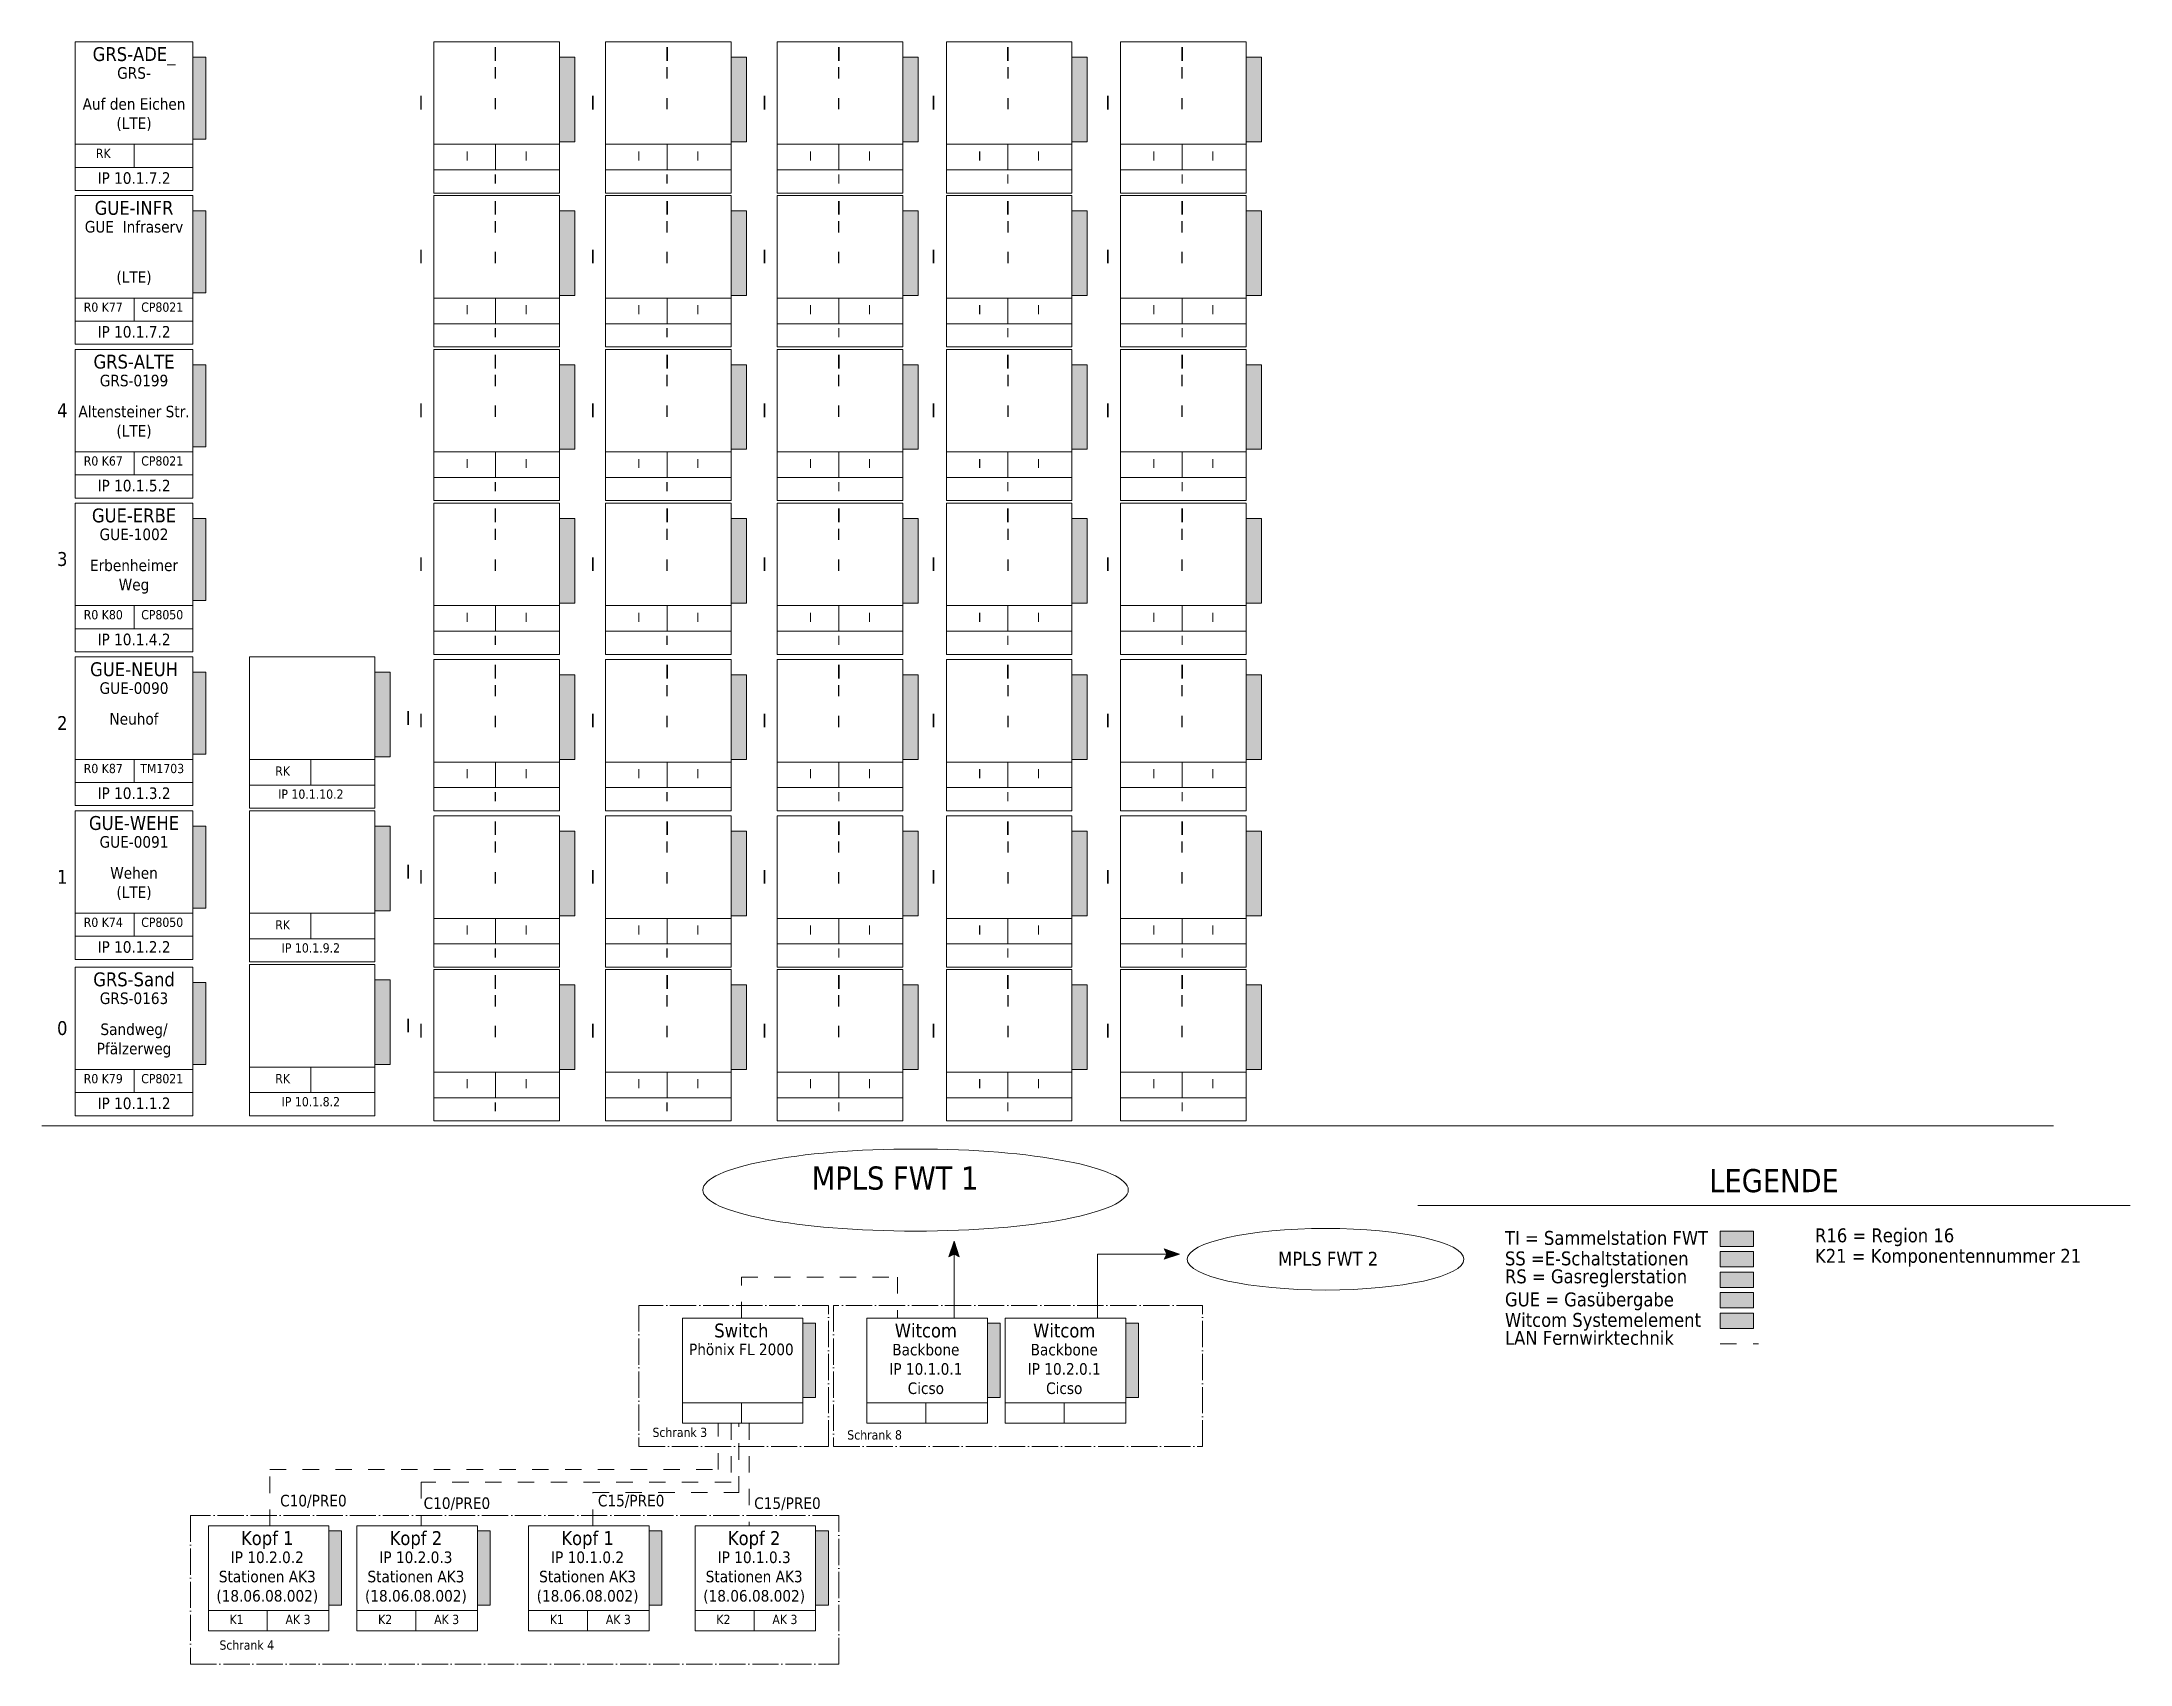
# Model space of a CAD drawing. Header units: millimetres. Extents: x 0 to 2424, y 0 to 950.
# Drawn here: x 1609 to 2424, y 220 to 853 of the extents above; entities that cross this region are included whole.
import ezdxf
from ezdxf.enums import TextEntityAlignment as Align

# ---------------------------------------------------------------- set-up
doc = ezdxf.new("R2010")
doc.units = ezdxf.units.MM
doc.linetypes.add('EPL_DASH', pattern=[1, 0.5, -0.5])
doc.linetypes.add('EPL_DASHDOT', pattern=[1, 0.8, -0.1, 0, -0.1])
doc.layers.add('EPLAN100', color=7, linetype='Continuous', lineweight=5)
doc.layers.add('EPLAN108', color=7, linetype='Continuous', lineweight=13)
doc.styles.add('Tahoma', font='')
doc.styles.get('Tahoma').set_extended_font_data('Tahoma')

msp = doc.modelspace()

# ---------------------------------------------------------------- texts
at = {"layer": 'EPLAN108', "color": 7, "style": 'Tahoma'}
for s, height, p in [('GRS-ADE_', 5.418, (1645, 850.9164)), ('I', 5.418, (1786, 850.9164)), ('I', 5.418, (1853, 850.9164)), ('I', 5.418, (1920, 850.9164)), ('I', 5.418, (1986, 850.9164)), ('I', 5.418, (2054, 850.9164)), ('GRS-', 4.515, (1645, 843.097)), ('I', 4.515, (1786, 843.097)), ('I', 4.515, (1853, 843.097)), ('I', 4.515, (1920, 843.097)), ('I', 4.515, (1986, 843.097)), ('I', 4.515, (2054, 843.097)), ('I', 5.418, (1757, 831.9164)), ('I', 5.418, (1824, 831.9164)), ('I', 5.418, (1891, 831.9164)), ('I', 5.418, (1957, 831.9164)), ('I', 5.418, (2025, 831.9164)), ('I', 4.515, (1786, 831.097)), ('I', 4.515, (1853, 831.097)), ('I', 4.515, (1920, 831.097)), ('I', 4.515, (1986, 831.097)), ('I', 4.515, (2054, 831.097)), ('RK', 3.612, (1633, 811.2776)), ('I', 3.612, (1775, 810.2776)), ('I', 3.612, (1798, 810.2776)), ('I', 3.612, (1842, 810.2776)), ('I', 3.612, (1865, 810.2776)), ('I', 3.612, (1909, 810.2776)), ('I', 3.612, (1932, 810.2776)), ('I', 3.612, (1975, 810.2776)), ('I', 3.612, (1998, 810.2776)), ('I', 3.612, (2043, 810.2776)), ('I', 3.612, (2066, 810.2776)), ('IP 10.1.7.2', 4.515, (1645, 802.097)), ('I', 3.612, (1786, 801.2776)), ('I', 3.612, (1853, 801.2776)), ('I', 3.612, (1920, 801.2776)), ('I', 3.612, (1986, 801.2776)), ('I', 3.612, (2054, 801.2776)), ('GUE-INFR', 5.418, (1645, 790.9164)), ('I', 5.418, (1786, 790.9164)), ('I', 5.418, (1853, 790.9164)), ('I', 5.418, (1920, 790.9164)), ('I', 5.418, (1986, 790.9164)), ('I', 5.418, (2054, 790.9164)), ('GUE  Infraserv', 4.515, (1645, 783.097)), ('I', 4.515, (1786, 783.097)), ('I', 4.515, (1853, 783.097)), ('I', 4.515, (1920, 783.097)), ('I', 4.515, (1986, 783.097)), ('I', 4.515, (2054, 783.097)), ('I', 5.418, (1757, 771.9164)), ('I', 4.515, (1786, 771.097)), ('I', 5.418, (1824, 771.9164)), ('I', 4.515, (1853, 771.097)), ('I', 5.418, (1891, 771.9164)), ('I', 4.515, (1920, 771.097)), ('I', 5.418, (1957, 771.9164)), ('I', 4.515, (1986, 771.097)), ('I', 5.418, (2025, 771.9164)), ('I', 4.515, (2054, 771.097)), ('R0 K77', 3.612, (1633, 751.2776)), ('CP8021', 3.612, (1656, 751.2776)), ('I', 3.612, (1775, 750.2776)), ('I', 3.612, (1798, 750.2776)), ('I', 3.612, (1842, 750.2776)), ('I', 3.612, (1865, 750.2776)), ('I', 3.612, (1909, 750.2776)), ('I', 3.612, (1932, 750.2776)), ('I', 3.612, (1975, 750.2776)), ('I', 3.612, (1998, 750.2776)), ('I', 3.612, (2043, 750.2776)), ('I', 3.612, (2066, 750.2776)), ('IP 10.1.7.2', 4.515, (1645, 742.097)), ('I', 3.612, (1786, 741.2776)), ('I', 3.612, (1853, 741.2776)), ('I', 3.612, (1920, 741.2776)), ('I', 3.612, (1986, 741.2776)), ('I', 3.612, (2054, 741.2776)), ('GRS-ALTE', 5.418, (1645, 730.9164)), ('I', 5.418, (1786, 730.9164)), ('I', 5.418, (1853, 730.9164)), ('I', 5.418, (1920, 730.9164)), ('I', 5.418, (1986, 730.9164)), ('I', 5.418, (2054, 730.9164)), ('GRS-0199', 4.515, (1645, 723.097)), ('I', 4.515, (1786, 723.097)), ('I', 4.515, (1853, 723.097)), ('I', 4.515, (1920, 723.097)), ('I', 4.515, (1986, 723.097)), ('I', 4.515, (2054, 723.097)), ('4', 5.418, (1617, 711.9164)), ('I', 5.418, (1757, 711.9164)), ('I', 4.515, (1786, 711.097)), ('I', 5.418, (1824, 711.9164)), ('I', 4.515, (1853, 711.097)), ('I', 5.418, (1891, 711.9164)), ('I', 4.515, (1920, 711.097)), ('I', 5.418, (1957, 711.9164)), ('I', 4.515, (1986, 711.097)), ('I', 5.418, (2025, 711.9164)), ('I', 4.515, (2054, 711.097)), ('R0 K67', 3.612, (1633, 691.2776)), ('CP8021', 3.612, (1656, 691.2776)), ('I', 3.612, (1775, 690.2776)), ('I', 3.612, (1798, 690.2776)), ('I', 3.612, (1842, 690.2776)), ('I', 3.612, (1865, 690.2776)), ('I', 3.612, (1909, 690.2776)), ('I', 3.612, (1932, 690.2776)), ('I', 3.612, (1975, 690.2776)), ('I', 3.612, (1998, 690.2776)), ('I', 3.612, (2043, 690.2776)), ('I', 3.612, (2066, 690.2776)), ('IP 10.1.5.2', 4.515, (1645, 682.097)), ('I', 3.612, (1786, 681.2776)), ('I', 3.612, (1853, 681.2776)), ('I', 3.612, (1920, 681.2776)), ('I', 3.612, (1986, 681.2776)), ('I', 3.612, (2054, 681.2776)), ('GUE-ERBE', 5.418, (1645, 670.9164)), ('I', 5.418, (1786, 670.9164)), ('I', 5.418, (1853, 670.9164)), ('I', 5.418, (1920, 670.9164)), ('I', 5.418, (1986, 670.9164)), ('I', 5.418, (2054, 670.9164)), ('GUE-1002', 4.515, (1645, 663.097)), ('I', 4.515, (1786, 663.097)), ('I', 4.515, (1853, 663.097)), ('I', 4.515, (1920, 663.097)), ('I', 4.515, (1986, 663.097)), ('I', 4.515, (2054, 663.097)), ('3', 5.418, (1617, 653.9164)), ('I', 5.418, (1757, 651.9164)), ('I', 4.515, (1786, 651.097)), ('I', 5.418, (1824, 651.9164)), ('I', 4.515, (1853, 651.097)), ('I', 5.418, (1891, 651.9164)), ('I', 4.515, (1920, 651.097)), ('I', 5.418, (1957, 651.9164)), ('I', 4.515, (1986, 651.097)), ('I', 5.418, (2025, 651.9164)), ('I', 4.515, (2054, 651.097)), ('R0 K80', 3.612, (1633, 631.2776)), ('CP8050', 3.612, (1656, 631.2776)), ('I', 3.612, (1775, 630.2776)), ('I', 3.612, (1798, 630.2776)), ('I', 3.612, (1842, 630.2776)), ('I', 3.612, (1865, 630.2776)), ('I', 3.612, (1909, 630.2776)), ('I', 3.612, (1932, 630.2776)), ('I', 3.612, (1975, 630.2776)), ('I', 3.612, (1998, 630.2776)), ('I', 3.612, (2043, 630.2776)), ('I', 3.612, (2066, 630.2776)), ('IP 10.1.4.2', 4.515, (1645, 622.097)), ('I', 3.612, (1786, 621.2776)), ('I', 3.612, (1853, 621.2776)), ('I', 3.612, (1920, 621.2776)), ('I', 3.612, (1986, 621.2776)), ('I', 3.612, (2054, 621.2776)), ('GUE-NEUH', 5.418, (1645, 610.9164)), ('GUE-0090', 4.515, (1645, 603.097)), ('I', 5.418, (1786, 609.9164)), ('I', 5.418, (1853, 609.9164)), ('I', 5.418, (1920, 609.9164)), ('I', 5.418, (1986, 609.9164)), ('I', 5.418, (2054, 609.9164)), ('I', 4.515, (1786, 602.097)), ('I', 4.515, (1853, 602.097)), ('I', 4.515, (1920, 602.097)), ('I', 4.515, (1986, 602.097)), ('I', 4.515, (2054, 602.097)), ('2', 5.418, (1617, 589.9164)), ('Neuhof', 4.515, (1645, 591.097)), ('I', 5.418, (1752, 591.9164)), ('I', 5.418, (1757, 590.9164)), ('I', 4.515, (1786, 590.097)), ('I', 5.418, (1824, 590.9164)), ('I', 4.515, (1853, 590.097)), ('I', 5.418, (1891, 590.9164)), ('I', 4.515, (1920, 590.097)), ('I', 5.418, (1957, 590.9164)), ('I', 4.515, (1986, 590.097)), ('I', 5.418, (2025, 590.9164)), ('I', 4.515, (2054, 590.097)), ('R0 K87', 3.612, (1633, 571.2776)), ('TM1703', 3.612, (1656, 571.2776)), ('RK', 3.612, (1703, 570.2776)), ('I', 3.612, (1775, 569.2776)), ('I', 3.612, (1798, 569.2776)), ('I', 3.612, (1842, 569.2776)), ('I', 3.612, (1865, 569.2776)), ('I', 3.612, (1909, 569.2776)), ('I', 3.612, (1932, 569.2776)), ('I', 3.612, (1975, 569.2776)), ('I', 3.612, (1998, 569.2776)), ('I', 3.612, (2043, 569.2776)), ('I', 3.612, (2066, 569.2776)), ('IP 10.1.3.2', 4.515, (1645, 562.097)), ('IP 10.1.10.2', 3.612, (1714, 561.2776)), ('I', 3.612, (1786, 560.2776)), ('I', 3.612, (1853, 560.2776)), ('I', 3.612, (1920, 560.2776)), ('I', 3.612, (1986, 560.2776)), ('I', 3.612, (2054, 560.2776)), ('GUE-WEHE', 5.418, (1645, 550.9164)), ('I', 5.418, (1786, 548.9164)), ('I', 5.418, (1853, 548.9164)), ('I', 5.418, (1920, 548.9164)), ('I', 5.418, (1986, 548.9164)), ('I', 5.418, (2054, 548.9164)), ('GUE-0091', 4.515, (1645, 543.097)), ('I', 4.515, (1786, 541.097)), ('I', 4.515, (1853, 541.097)), ('I', 4.515, (1920, 541.097)), ('I', 4.515, (1986, 541.097)), ('I', 4.515, (2054, 541.097)), ('1', 5.418, (1617, 529.9164)), ('I', 5.418, (1752, 531.9164)), ('I', 5.418, (1757, 529.9164)), ('I', 5.418, (1824, 529.9164)), ('I', 5.418, (1891, 529.9164)), ('I', 5.418, (1957, 529.9164)), ('I', 5.418, (2025, 529.9164)), ('I', 4.515, (1786, 529.097)), ('I', 4.515, (1853, 529.097)), ('I', 4.515, (1920, 529.097)), ('I', 4.515, (1986, 529.097)), ('I', 4.515, (2054, 529.097)), ('R0 K74', 3.612, (1633, 511.2776)), ('CP8050', 3.612, (1656, 511.2776)), ('RK', 3.612, (1703, 510.2776)), ('I', 3.612, (1775, 508.2776)), ('I', 3.612, (1798, 508.2776)), ('I', 3.612, (1842, 508.2776)), ('I', 3.612, (1865, 508.2776)), ('I', 3.612, (1909, 508.2776)), ('I', 3.612, (1932, 508.2776)), ('I', 3.612, (1975, 508.2776)), ('I', 3.612, (1998, 508.2776)), ('I', 3.612, (2043, 508.2776)), ('I', 3.612, (2066, 508.2776)), ('IP 10.1.2.2', 4.515, (1645, 502.097)), ('IP 10.1.9.2', 3.612, (1714, 501.2776)), ('I', 3.612, (1786, 499.2776)), ('I', 3.612, (1853, 499.2776)), ('I', 3.612, (1920, 499.2776)), ('I', 3.612, (1986, 499.2776)), ('I', 3.612, (2054, 499.2776)), ('GRS-Sand', 5.418, (1645, 489.9164)), ('GRS-0163', 4.515, (1645, 482.097)), ('I', 5.418, (1786, 488.9164)), ('I', 4.515, (1786, 481.097)), ('I', 5.418, (1853, 488.9164)), ('I', 4.515, (1853, 481.097)), ('I', 5.418, (1920, 488.9164)), ('I', 4.515, (1920, 481.097)), ('I', 5.418, (1986, 488.9164)), ('I', 4.515, (1986, 481.097)), ('I', 5.418, (2054, 488.9164)), ('I', 4.515, (2054, 481.097)), ('0', 5.418, (1617, 470.9164)), ('I', 5.418, (1752, 471.9164)), ('I', 5.418, (1757, 469.9164)), ('I', 4.515, (1786, 469.097)), ('I', 5.418, (1824, 469.9164)), ('I', 4.515, (1853, 469.097)), ('I', 5.418, (1891, 469.9164)), ('I', 4.515, (1920, 469.097)), ('I', 5.418, (1957, 469.9164)), ('I', 4.515, (1986, 469.097)), ('I', 5.418, (2025, 469.9164)), ('I', 4.515, (2054, 469.097)), ('R0 K79', 3.612, (1633, 450.2776)), ('CP8021', 3.612, (1656, 450.2776)), ('RK', 3.612, (1703, 450.2776)), ('I', 3.612, (1775, 448.2776)), ('I', 3.612, (1798, 448.2776)), ('I', 3.612, (1842, 448.2776)), ('I', 3.612, (1865, 448.2776)), ('I', 3.612, (1909, 448.2776)), ('I', 3.612, (1932, 448.2776)), ('I', 3.612, (1975, 448.2776)), ('I', 3.612, (1998, 448.2776)), ('I', 3.612, (2043, 448.2776)), ('I', 3.612, (2066, 448.2776)), ('IP 10.1.1.2', 4.515, (1645, 441.097)), ('IP 10.1.8.2', 3.612, (1714, 441.2776)), ('I', 3.612, (1786, 439.2776)), ('I', 3.612, (1853, 439.2776)), ('I', 3.612, (1920, 439.2776)), ('I', 3.612, (1986, 439.2776)), ('I', 3.612, (2054, 439.2776)), ('MPLS FWT 1', 9.03, (1942, 414.194)), ('LEGENDE', 9.03, (2285, 413.194)), ('MPLS FWT 2', 5.418, (2111, 380.9164)), ('Switch', 5.418, (1882, 352.9164)), ('Witcom', 5.418, (1954, 352.9164)), ('Witcom', 5.418, (2008, 352.9164)), ('Phönix FL 2000', 4.515, (1882, 345.097)), ('Schrank 3', 3.612, (1858, 312.2776)), ('Schrank 8', 3.612, (1934, 311.2776)), ('C10/PRE0', 4.515, (1715, 286.097)), ('C15/PRE0', 4.515, (1839, 286.097)), ('C10/PRE0', 4.515, (1771, 285.097)), ('C15/PRE0', 4.515, (1900, 285.097)), ('Kopf 1', 5.418, (1697, 271.9164)), ('Kopf 2', 5.418, (1755, 271.9164)), ('Kopf 1', 5.418, (1822, 271.9164)), ('Kopf 2', 5.418, (1887, 271.9164)), ('K1', 3.612, (1685, 239.2776)), ('AK 3', 3.612, (1709, 239.2776)), ('K2', 3.612, (1743, 239.2776)), ('AK 3', 3.612, (1767, 239.2776)), ('K1', 3.612, (1810, 239.2776)), ('AK 3', 3.612, (1834, 239.2776)), ('K2', 3.612, (1875, 239.2776)), ('AK 3', 3.612, (1899, 239.2776)), ('Schrank 4', 3.612, (1689, 229.2776))]:
    msp.add_text(s, height=height, dxfattribs=at).set_placement(p, align=Align.TOP_CENTER)
for s, p in [('TI = Sammelstation FWT', (2180, 382)), ('R16 = Region 16', (2301, 383)), ('SS =E-Schaltstationen', (2180, 374)), ('K21 = Komponentennummer 21', (2301, 375)), ('RS = Gasreglerstation', (2180, 367)), ('GUE = Gasübergabe', (2180, 358)), ('Witcom Systemelement', (2180, 350)), ('LAN Fernwirktechnik', (2180, 343))]:
    msp.add_text(s, height=5.418, dxfattribs=at).set_placement(p, align=Align.BOTTOM_LEFT)
at = {"layer": 'EPLAN108', "color": 7, "char_height": 4.515, "attachment_point": 2, "style": 'Tahoma'}
for s, insert in [('Auf den Eichen\\P(LTE)', (1645, 831)), ('\\P(LTE)', (1645, 771)), ('Altensteiner Str.\\P(LTE)', (1645, 711)), ('Erbenheimer\\PWeg', (1645, 651)), ('Wehen\\P(LTE)', (1645, 531)), ('Sandweg/\\PPfälzerweg', (1645, 470)), ('Backbone\\PIP 10.1.0.1\\PCicso', (1954, 345)), ('Backbone\\PIP 10.2.0.1\\PCicso', (2008, 345)), ('IP 10.2.0.2\\PStationen AK3\\P(18.06.08.002)', (1697, 264)), ('IP 10.2.0.3\\PStationen AK3\\P(18.06.08.002)', (1755, 264)), ('IP 10.1.0.2\\PStationen AK3\\P(18.06.08.002)', (1822, 264)), ('IP 10.1.0.3\\PStationen AK3\\P(18.06.08.002)', (1887, 264))]:
    msp.add_mtext(s, dxfattribs=dict(at, insert=insert))

# ---------------------------------------------------------------- hatches: boundary and pattern name
at = {"layer": 'EPLAN100', "lineweight": 18, "ltscale": 12.8}
for color, points in [(2, [(1668, 815), (1673, 815), (1673, 847), (1668, 847)]), (3, [(1811, 814), (1817, 814), (1817, 847), (1811, 847)]), (3, [(1878, 814), (1884, 814), (1884, 847), (1878, 847)]), (3, [(1945, 814), (1951, 814), (1951, 847), (1945, 847)]), (3, [(2011, 814), (2017, 814), (2017, 847), (2011, 847)]), (3, [(2079, 814), (2085, 814), (2085, 847), (2079, 847)]), (2, [(1668, 755), (1673, 755), (1673, 787), (1668, 787)]), (3, [(1811, 754), (1817, 754), (1817, 787), (1811, 787)]), (3, [(1878, 754), (1884, 754), (1884, 787), (1878, 787)]), (3, [(1945, 754), (1951, 754), (1951, 787), (1945, 787)]), (3, [(2011, 754), (2017, 754), (2017, 787), (2011, 787)]), (3, [(2079, 754), (2085, 754), (2085, 787), (2079, 787)]), (2, [(1668, 695), (1673, 695), (1673, 727), (1668, 727)]), (3, [(1811, 694), (1817, 694), (1817, 727), (1811, 727)]), (3, [(1878, 694), (1884, 694), (1884, 727), (1878, 727)]), (3, [(1945, 694), (1951, 694), (1951, 727), (1945, 727)]), (3, [(2011, 694), (2017, 694), (2017, 727), (2011, 727)]), (3, [(2079, 694), (2085, 694), (2085, 727), (2079, 727)]), (30, [(1668, 635), (1673, 635), (1673, 667), (1668, 667)]), (3, [(1811, 634), (1817, 634), (1817, 667), (1811, 667)]), (3, [(1878, 634), (1884, 634), (1884, 667), (1878, 667)]), (3, [(1945, 634), (1951, 634), (1951, 667), (1945, 667)]), (3, [(2011, 634), (2017, 634), (2017, 667), (2011, 667)]), (3, [(2079, 634), (2085, 634), (2085, 667), (2079, 667)]), (30, [(1668, 575), (1673, 575), (1673, 607), (1668, 607)]), (2, [(1739, 574), (1745, 574), (1745, 607), (1739, 607)]), (3, [(1811, 573), (1817, 573), (1817, 606), (1811, 606)]), (3, [(1878, 573), (1884, 573), (1884, 606), (1878, 606)]), (3, [(1945, 573), (1951, 573), (1951, 606), (1945, 606)]), (3, [(2011, 573), (2017, 573), (2017, 606), (2011, 606)]), (3, [(2079, 573), (2085, 573), (2085, 606), (2079, 606)]), (30, [(1668, 515), (1673, 515), (1673, 547), (1668, 547)]), (2, [(1739, 514), (1745, 514), (1745, 547), (1739, 547)]), (3, [(1811, 512), (1817, 512), (1817, 545), (1811, 545)]), (3, [(1878, 512), (1884, 512), (1884, 545), (1878, 545)]), (3, [(1945, 512), (1951, 512), (1951, 545), (1945, 545)]), (3, [(2011, 512), (2017, 512), (2017, 545), (2011, 545)]), (3, [(2079, 512), (2085, 512), (2085, 545), (2079, 545)]), (2, [(1668, 454), (1673, 454), (1673, 486), (1668, 486)]), (2, [(1739, 454), (1745, 454), (1745, 487), (1739, 487)]), (3, [(1811, 452), (1817, 452), (1817, 485), (1811, 485)]), (3, [(1878, 452), (1884, 452), (1884, 485), (1878, 485)]), (3, [(1945, 452), (1951, 452), (1951, 485), (1945, 485)]), (3, [(2011, 452), (2017, 452), (2017, 485), (2011, 485)]), (3, [(2079, 452), (2085, 452), (2085, 485), (2079, 485)]), (256, [(1965, 380), (1967, 379), (1965, 385), (1963, 379)]), (140, [(2264, 383), (2277, 383), (2277, 389), (2264, 389)]), (256, [(2048, 380), (2047, 382), (2053, 380), (2047, 378)]), (3, [(2264, 375), (2277, 375), (2277, 381), (2264, 381)]), (2, [(2264, 367), (2277, 367), (2277, 373), (2264, 373)]), (30, [(2264, 359), (2277, 359), (2277, 365), (2264, 365)]), (140, [(1906, 324), (1911, 324), (1911, 353), (1906, 353)]), (190, [(1978, 324), (1983, 324), (1983, 353), (1978, 353)]), (190, [(2032, 324), (2037, 324), (2037, 353), (2032, 353)]), (190, [(2264, 351), (2277, 351), (2277, 357), (2264, 357)]), (140, [(1721, 243), (1726, 243), (1726, 272), (1721, 272)]), (140, [(1779, 243), (1784, 243), (1784, 272), (1779, 272)]), (140, [(1846, 243), (1851, 243), (1851, 272), (1846, 272)]), (140, [(1911, 243), (1916, 243), (1916, 272), (1911, 272)])]:
    msp.add_hatch(color=color, dxfattribs=at).paths.add_polyline_path(points, flags=0)

# ---------------------------------------------------------------- linework, layer by layer
for points in [[(1622, 853), (1622, 795), (1668, 795), (1668, 853)], [(1762, 794), (1811, 794), (1811, 853), (1762, 853)], [(1829, 794), (1878, 794), (1878, 853), (1829, 853)], [(1896, 794), (1945, 794), (1945, 853), (1896, 853)], [(1962, 794), (2011, 794), (2011, 853), (1962, 853)], [(2030, 794), (2079, 794), (2079, 853), (2030, 853)], [(1622, 804), (1645, 804), (1645, 813), (1622, 813)], [(1645, 804), (1668, 804), (1668, 813), (1645, 813)], [(1762, 803), (1786, 803), (1786, 813), (1762, 813)], [(1786, 803), (1811, 803), (1811, 813), (1786, 813)], [(1829, 803), (1853, 803), (1853, 813), (1829, 813)], [(1853, 803), (1878, 803), (1878, 813), (1853, 813)], [(1896, 803), (1920, 803), (1920, 813), (1896, 813)], [(1920, 803), (1945, 803), (1945, 813), (1920, 813)], [(1962, 803), (1986, 803), (1986, 813), (1962, 813)], [(1986, 803), (2011, 803), (2011, 813), (1986, 813)], [(2030, 803), (2054, 803), (2054, 813), (2030, 813)], [(2054, 803), (2079, 803), (2079, 813), (2054, 813)], [(1622, 793), (1622, 735), (1668, 735), (1668, 793)], [(1762, 734), (1811, 734), (1811, 793), (1762, 793)], [(1829, 734), (1878, 734), (1878, 793), (1829, 793)], [(1896, 734), (1945, 734), (1945, 793), (1896, 793)], [(1962, 734), (2011, 734), (2011, 793), (1962, 793)], [(2030, 734), (2079, 734), (2079, 793), (2030, 793)], [(1622, 744), (1645, 744), (1645, 753), (1622, 753)], [(1645, 744), (1668, 744), (1668, 753), (1645, 753)], [(1762, 743), (1786, 743), (1786, 753), (1762, 753)], [(1786, 743), (1811, 743), (1811, 753), (1786, 753)], [(1829, 743), (1853, 743), (1853, 753), (1829, 753)], [(1853, 743), (1878, 743), (1878, 753), (1853, 753)], [(1896, 743), (1920, 743), (1920, 753), (1896, 753)], [(1920, 743), (1945, 743), (1945, 753), (1920, 753)], [(1962, 743), (1986, 743), (1986, 753), (1962, 753)], [(1986, 743), (2011, 743), (2011, 753), (1986, 753)], [(2030, 743), (2054, 743), (2054, 753), (2030, 753)], [(2054, 743), (2079, 743), (2079, 753), (2054, 753)], [(1622, 733), (1622, 675), (1668, 675), (1668, 733)], [(1762, 674), (1811, 674), (1811, 733), (1762, 733)], [(1829, 674), (1878, 674), (1878, 733), (1829, 733)], [(1896, 674), (1945, 674), (1945, 733), (1896, 733)], [(1962, 674), (2011, 674), (2011, 733), (1962, 733)], [(2030, 674), (2079, 674), (2079, 733), (2030, 733)], [(1622, 684), (1645, 684), (1645, 693), (1622, 693)], [(1645, 684), (1668, 684), (1668, 693), (1645, 693)], [(1762, 683), (1786, 683), (1786, 693), (1762, 693)], [(1786, 683), (1811, 683), (1811, 693), (1786, 693)], [(1829, 683), (1853, 683), (1853, 693), (1829, 693)], [(1853, 683), (1878, 683), (1878, 693), (1853, 693)], [(1896, 683), (1920, 683), (1920, 693), (1896, 693)], [(1920, 683), (1945, 683), (1945, 693), (1920, 693)], [(1962, 683), (1986, 683), (1986, 693), (1962, 693)], [(1986, 683), (2011, 683), (2011, 693), (1986, 693)], [(2030, 683), (2054, 683), (2054, 693), (2030, 693)], [(2054, 683), (2079, 683), (2079, 693), (2054, 693)], [(1622, 673), (1622, 615), (1668, 615), (1668, 673)], [(1762, 614), (1811, 614), (1811, 673), (1762, 673)], [(1829, 614), (1878, 614), (1878, 673), (1829, 673)], [(1896, 614), (1945, 614), (1945, 673), (1896, 673)], [(1962, 614), (2011, 614), (2011, 673), (1962, 673)], [(2030, 614), (2079, 614), (2079, 673), (2030, 673)], [(1622, 624), (1645, 624), (1645, 633), (1622, 633)], [(1645, 624), (1668, 624), (1668, 633), (1645, 633)], [(1762, 623), (1786, 623), (1786, 633), (1762, 633)], [(1786, 623), (1811, 623), (1811, 633), (1786, 633)], [(1829, 623), (1853, 623), (1853, 633), (1829, 633)], [(1853, 623), (1878, 623), (1878, 633), (1853, 633)], [(1896, 623), (1920, 623), (1920, 633), (1896, 633)], [(1920, 623), (1945, 623), (1945, 633), (1920, 633)], [(1962, 623), (1986, 623), (1986, 633), (1962, 633)], [(1986, 623), (2011, 623), (2011, 633), (1986, 633)], [(2030, 623), (2054, 623), (2054, 633), (2030, 633)], [(2054, 623), (2079, 623), (2079, 633), (2054, 633)], [(1622, 613), (1622, 555), (1668, 555), (1668, 613)], [(1690, 554), (1739, 554), (1739, 613), (1690, 613)], [(1762, 553), (1811, 553), (1811, 612), (1762, 612)], [(1829, 553), (1878, 553), (1878, 612), (1829, 612)], [(1896, 553), (1945, 553), (1945, 612), (1896, 612)], [(1962, 553), (2011, 553), (2011, 612), (1962, 612)], [(2030, 553), (2079, 553), (2079, 612), (2030, 612)], [(1622, 564), (1645, 564), (1645, 573), (1622, 573)], [(1645, 564), (1668, 564), (1668, 573), (1645, 573)], [(1690, 563), (1714, 563), (1714, 573), (1690, 573)], [(1714, 563), (1739, 563), (1739, 573), (1714, 573)], [(1762, 562), (1786, 562), (1786, 572), (1762, 572)], [(1786, 562), (1811, 562), (1811, 572), (1786, 572)], [(1829, 562), (1853, 562), (1853, 572), (1829, 572)], [(1853, 562), (1878, 562), (1878, 572), (1853, 572)], [(1896, 562), (1920, 562), (1920, 572), (1896, 572)], [(1920, 562), (1945, 562), (1945, 572), (1920, 572)], [(1962, 562), (1986, 562), (1986, 572), (1962, 572)], [(1986, 562), (2011, 562), (2011, 572), (1986, 572)], [(2030, 562), (2054, 562), (2054, 572), (2030, 572)], [(2054, 562), (2079, 562), (2079, 572), (2054, 572)], [(1622, 553), (1622, 495), (1668, 495), (1668, 553)], [(1690, 494), (1739, 494), (1739, 553), (1690, 553)], [(1762, 492), (1811, 492), (1811, 551), (1762, 551)], [(1829, 492), (1878, 492), (1878, 551), (1829, 551)], [(1896, 492), (1945, 492), (1945, 551), (1896, 551)], [(1962, 492), (2011, 492), (2011, 551), (1962, 551)], [(2030, 492), (2079, 492), (2079, 551), (2030, 551)], [(1622, 504), (1645, 504), (1645, 513), (1622, 513)], [(1645, 504), (1668, 504), (1668, 513), (1645, 513)], [(1690, 503), (1714, 503), (1714, 513), (1690, 513)], [(1714, 503), (1739, 503), (1739, 513), (1714, 513)], [(1762, 501), (1786, 501), (1786, 511), (1762, 511)], [(1786, 501), (1811, 501), (1811, 511), (1786, 511)], [(1829, 501), (1853, 501), (1853, 511), (1829, 511)], [(1853, 501), (1878, 501), (1878, 511), (1853, 511)], [(1896, 501), (1920, 501), (1920, 511), (1896, 511)], [(1920, 501), (1945, 501), (1945, 511), (1920, 511)], [(1962, 501), (1986, 501), (1986, 511), (1962, 511)], [(1986, 501), (2011, 501), (2011, 511), (1986, 511)], [(2030, 501), (2054, 501), (2054, 511), (2030, 511)], [(2054, 501), (2079, 501), (2079, 511), (2054, 511)], [(1622, 492), (1622, 434), (1668, 434), (1668, 492)], [(1690, 434), (1739, 434), (1739, 493), (1690, 493)], [(1762, 432), (1811, 432), (1811, 491), (1762, 491)], [(1829, 432), (1878, 432), (1878, 491), (1829, 491)], [(1896, 432), (1945, 432), (1945, 491), (1896, 491)], [(1962, 432), (2011, 432), (2011, 491), (1962, 491)], [(2030, 432), (2079, 432), (2079, 491), (2030, 491)], [(1622, 443), (1645, 443), (1645, 452), (1622, 452)], [(1645, 443), (1668, 443), (1668, 452), (1645, 452)], [(1690, 443), (1714, 443), (1714, 453), (1690, 453)], [(1714, 443), (1739, 443), (1739, 453), (1714, 453)], [(1762, 441), (1786, 441), (1786, 451), (1762, 451)], [(1786, 441), (1811, 441), (1811, 451), (1786, 451)], [(1829, 441), (1853, 441), (1853, 451), (1829, 451)], [(1853, 441), (1878, 441), (1878, 451), (1853, 451)], [(1896, 441), (1920, 441), (1920, 451), (1896, 451)], [(1920, 441), (1945, 441), (1945, 451), (1920, 451)], [(1962, 441), (1986, 441), (1986, 451), (1962, 451)], [(1986, 441), (2011, 441), (2011, 451), (1986, 451)], [(2030, 441), (2054, 441), (2054, 451), (2030, 451)], [(2054, 441), (2079, 441), (2079, 451), (2054, 451)], [(1965, 380), (1967, 379), (1965, 385), (1963, 379)], [(2048, 380), (2047, 382), (2053, 380), (2047, 378)], [(1859, 314), (1906, 314), (1906, 355), (1859, 355)], [(1931, 314), (1978, 314), (1978, 355), (1931, 355)], [(1985, 314), (2032, 314), (2032, 355), (1985, 355)], [(1859, 314), (1882, 314), (1882, 322), (1859, 322)], [(1882, 314), (1906, 314), (1906, 322), (1882, 322)], [(1931, 314), (1954, 314), (1954, 322), (1931, 322)], [(1954, 314), (1978, 314), (1978, 322), (1954, 322)], [(1985, 314), (2008, 314), (2008, 322), (1985, 322)], [(2008, 314), (2032, 314), (2032, 322), (2008, 322)], [(1674, 233), (1721, 233), (1721, 274), (1674, 274)], [(1732, 233), (1779, 233), (1779, 274), (1732, 274)], [(1799, 233), (1846, 233), (1846, 274), (1799, 274)], [(1864, 233), (1911, 233), (1911, 274), (1864, 274)], [(1674, 233), (1697, 233), (1697, 241), (1674, 241)], [(1697, 233), (1721, 233), (1721, 241), (1697, 241)], [(1732, 233), (1755, 233), (1755, 241), (1732, 241)], [(1755, 233), (1779, 233), (1779, 241), (1755, 241)], [(1799, 233), (1822, 233), (1822, 241), (1799, 241)], [(1822, 233), (1846, 233), (1846, 241), (1822, 241)], [(1864, 233), (1887, 233), (1887, 241), (1864, 241)], [(1887, 233), (1911, 233), (1911, 241), (1887, 241)]]:
    msp.add_lwpolyline(points, close=True, dxfattribs=at)
at = {"layer": 'EPLAN100', "color": 2, "lineweight": 18, "ltscale": 12.8}
for points in [[(1668, 815), (1673, 815), (1673, 847), (1668, 847)], [(1668, 755), (1673, 755), (1673, 787), (1668, 787)], [(1668, 695), (1673, 695), (1673, 727), (1668, 727)], [(1739, 574), (1745, 574), (1745, 607), (1739, 607)], [(1739, 514), (1745, 514), (1745, 547), (1739, 547)], [(1668, 454), (1673, 454), (1673, 486), (1668, 486)], [(1739, 454), (1745, 454), (1745, 487), (1739, 487)], [(2264, 367), (2277, 367), (2277, 373), (2264, 373)]]:
    msp.add_lwpolyline(points, close=True, dxfattribs=at)
at = {"layer": 'EPLAN100', "color": 3, "lineweight": 18, "ltscale": 12.8}
for points in [[(1811, 814), (1817, 814), (1817, 847), (1811, 847)], [(1878, 814), (1884, 814), (1884, 847), (1878, 847)], [(1945, 814), (1951, 814), (1951, 847), (1945, 847)], [(2011, 814), (2017, 814), (2017, 847), (2011, 847)], [(2079, 814), (2085, 814), (2085, 847), (2079, 847)], [(1811, 754), (1817, 754), (1817, 787), (1811, 787)], [(1878, 754), (1884, 754), (1884, 787), (1878, 787)], [(1945, 754), (1951, 754), (1951, 787), (1945, 787)], [(2011, 754), (2017, 754), (2017, 787), (2011, 787)], [(2079, 754), (2085, 754), (2085, 787), (2079, 787)], [(1811, 694), (1817, 694), (1817, 727), (1811, 727)], [(1878, 694), (1884, 694), (1884, 727), (1878, 727)], [(1945, 694), (1951, 694), (1951, 727), (1945, 727)], [(2011, 694), (2017, 694), (2017, 727), (2011, 727)], [(2079, 694), (2085, 694), (2085, 727), (2079, 727)], [(1811, 634), (1817, 634), (1817, 667), (1811, 667)], [(1878, 634), (1884, 634), (1884, 667), (1878, 667)], [(1945, 634), (1951, 634), (1951, 667), (1945, 667)], [(2011, 634), (2017, 634), (2017, 667), (2011, 667)], [(2079, 634), (2085, 634), (2085, 667), (2079, 667)], [(1811, 573), (1817, 573), (1817, 606), (1811, 606)], [(1878, 573), (1884, 573), (1884, 606), (1878, 606)], [(1945, 573), (1951, 573), (1951, 606), (1945, 606)], [(2011, 573), (2017, 573), (2017, 606), (2011, 606)], [(2079, 573), (2085, 573), (2085, 606), (2079, 606)], [(1811, 512), (1817, 512), (1817, 545), (1811, 545)], [(1878, 512), (1884, 512), (1884, 545), (1878, 545)], [(1945, 512), (1951, 512), (1951, 545), (1945, 545)], [(2011, 512), (2017, 512), (2017, 545), (2011, 545)], [(2079, 512), (2085, 512), (2085, 545), (2079, 545)], [(1811, 452), (1817, 452), (1817, 485), (1811, 485)], [(1878, 452), (1884, 452), (1884, 485), (1878, 485)], [(1945, 452), (1951, 452), (1951, 485), (1945, 485)], [(2011, 452), (2017, 452), (2017, 485), (2011, 485)], [(2079, 452), (2085, 452), (2085, 485), (2079, 485)], [(2264, 375), (2277, 375), (2277, 381), (2264, 381)]]:
    msp.add_lwpolyline(points, close=True, dxfattribs=at)
at = {"layer": 'EPLAN100', "color": 30, "lineweight": 18, "ltscale": 12.8}
for points in [[(1668, 635), (1673, 635), (1673, 667), (1668, 667)], [(1668, 575), (1673, 575), (1673, 607), (1668, 607)], [(1668, 515), (1673, 515), (1673, 547), (1668, 547)], [(2264, 359), (2277, 359), (2277, 365), (2264, 365)]]:
    msp.add_lwpolyline(points, close=True, dxfattribs=at)
at = {"layer": 'EPLAN100', "lineweight": 18, "ltscale": 12.8}
for points in [[(1609, 430), (2394, 430)], [(2146, 399), (2424, 399)], [(1965, 380), (1965, 355)], [(2021, 355), (2021, 380), (2048, 380)]]:
    msp.add_lwpolyline(points, dxfattribs=at)
at = {"layer": 'EPLAN100', "color": 140, "lineweight": 18, "ltscale": 12.8}
for points in [[(2264, 383), (2277, 383), (2277, 389), (2264, 389)], [(1906, 324), (1911, 324), (1911, 353), (1906, 353)], [(1721, 243), (1726, 243), (1726, 272), (1721, 272)], [(1779, 243), (1784, 243), (1784, 272), (1779, 272)], [(1846, 243), (1851, 243), (1851, 272), (1846, 272)], [(1911, 243), (1916, 243), (1916, 272), (1911, 272)]]:
    msp.add_lwpolyline(points, close=True, dxfattribs=at)
at = {"layer": 'EPLAN100', "color": 140, "linetype": 'EPL_DASH', "lineweight": 18, "ltscale": 12.8}
for points in [[(1882, 355), (1882, 371), (1943, 371), (1943, 355)], [(2264, 345), (2279, 345)], [(1698, 274), (1698, 296), (1873, 296), (1873, 314)], [(1878, 314), (1878, 291), (1757, 291), (1757, 274)], [(1824, 274), (1824, 287), (1881, 287), (1881, 314)], [(1885, 314), (1885, 274)]]:
    msp.add_lwpolyline(points, dxfattribs=at)
at = {"layer": 'EPLAN100', "linetype": 'EPL_DASHDOT', "lineweight": 18, "ltscale": 12.8}
for points in [[(1842, 305), (1916, 305), (1916, 360), (1842, 360)], [(1918, 305), (2062, 305), (2062, 360), (1918, 360)], [(1667, 220), (1920, 220), (1920, 278), (1667, 278)]]:
    msp.add_lwpolyline(points, close=True, dxfattribs=at)
at = {"layer": 'EPLAN100', "color": 190, "lineweight": 18, "ltscale": 12.8}
for points in [[(1978, 324), (1983, 324), (1983, 353), (1978, 353)], [(2032, 324), (2037, 324), (2037, 353), (2032, 353)], [(2264, 351), (2277, 351), (2277, 357), (2264, 357)]]:
    msp.add_lwpolyline(points, close=True, dxfattribs=at)
at = {"layer": 'EPLAN100', "lineweight": 18, "ltscale": 12.8}
for centre, major_axis, ratio in [((1950, 405), (83, 0), 0.19277108), ((2110, 378), (54, 0), 0.22222222)]:
    msp.add_ellipse(centre, major_axis=major_axis, ratio=ratio, start_param=-6.283185307179585, end_param=0, dxfattribs=at)

msp.set_redraw_order([(e.dxf.handle, doc.entitydb.next_handle()) for e in msp.query("TEXT MTEXT ATTDEF DIMENSION ARC_DIMENSION")])  # texts and dimensions are drawn at this point

doc.saveas('drawing.dxf')
